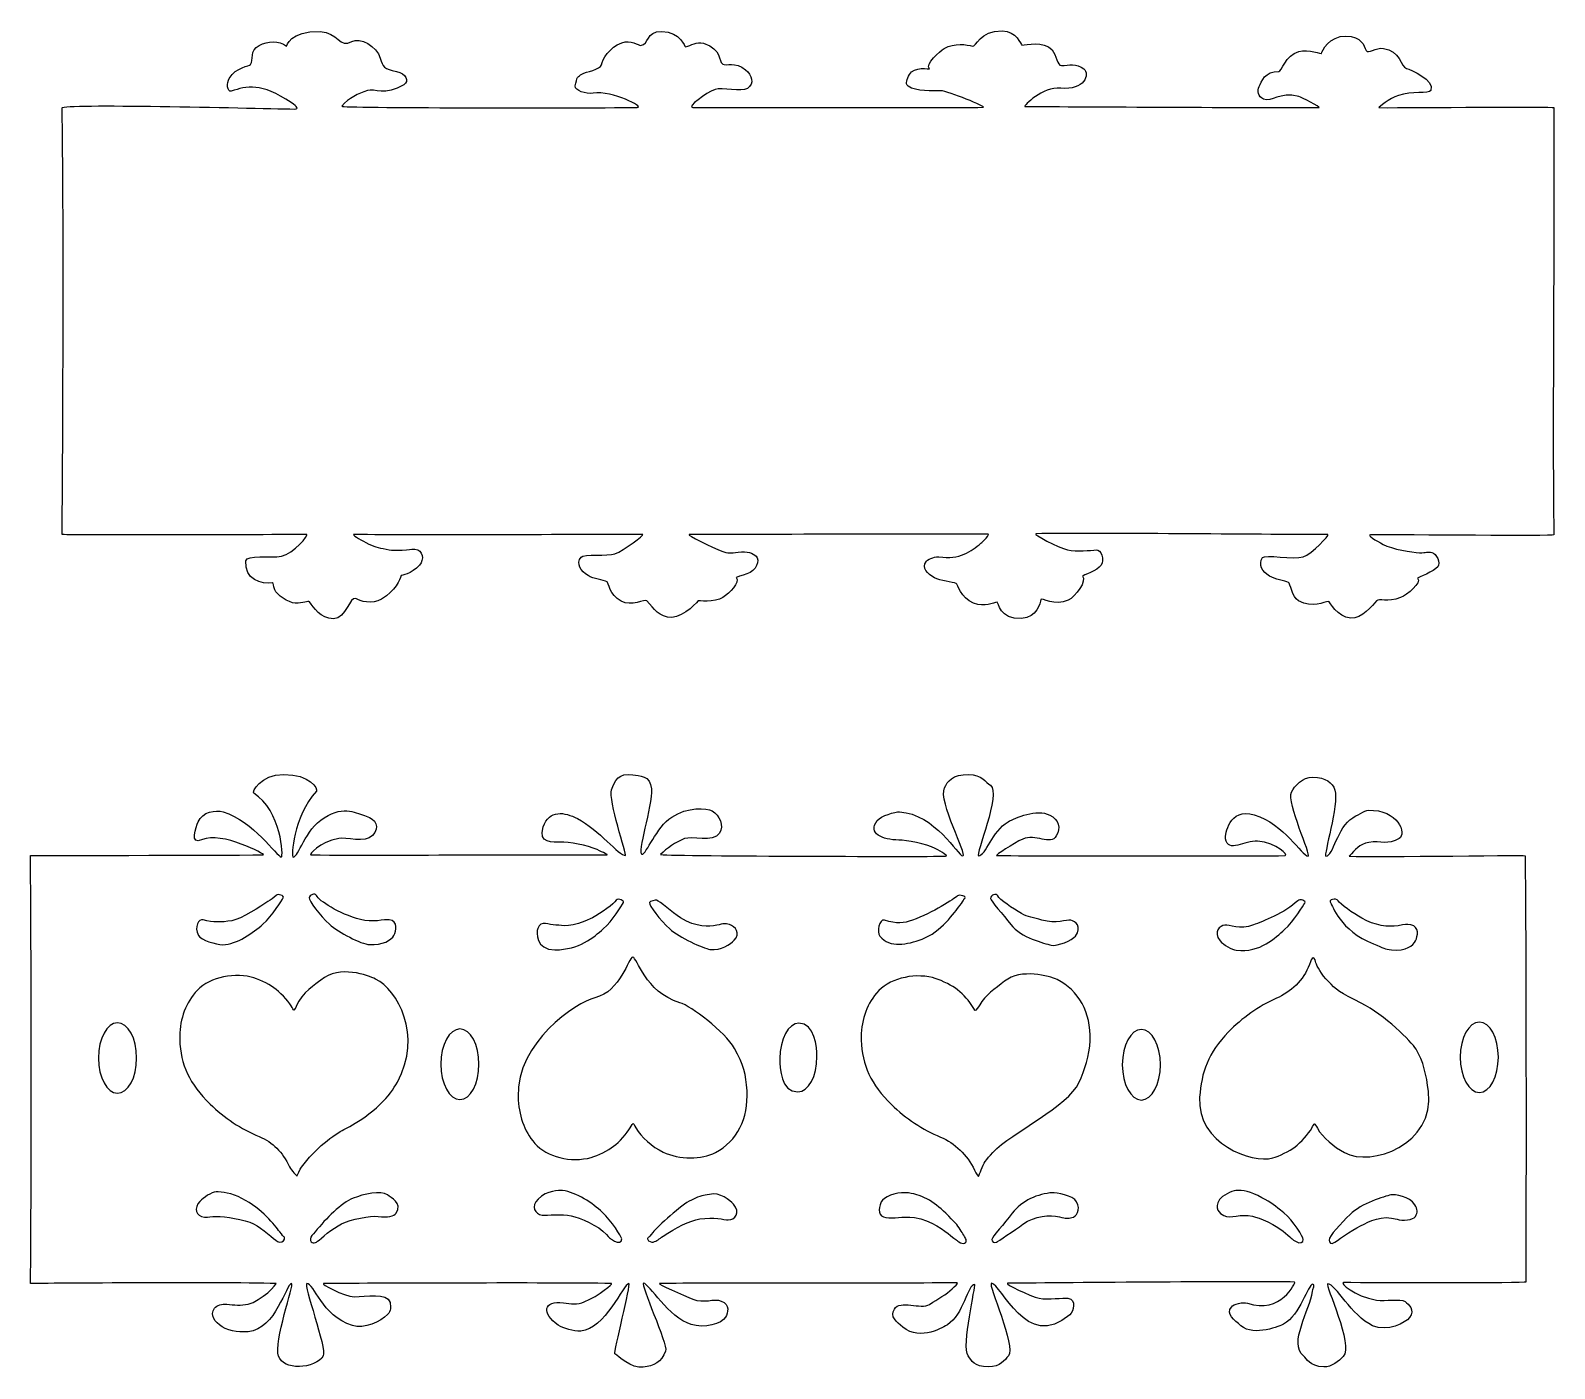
# Model space of a CAD drawing. Header units: centimetres. Extents: x -9.8 to 8.5, y -6.3 to 9.8.
import ezdxf

# ---------------------------------------------------------------- set-up
doc = ezdxf.new("R2010")
doc.units = ezdxf.units.CM
doc.header["$MEASUREMENT"] = 0
doc.layers.add('Layer 1', color=7, linetype='Continuous')

msp = doc.modelspace()

# ---------------------------------------------------------------- linework, layer by layer
at = {"layer": 'Layer 1', "color": 9}
msp.add_open_spline([(-6.35025, 9.77381), (-6.71611, 9.78677), (-6.7534, 9.59546), (-6.7556, 9.5972), (-6.7556, 9.5972), (-6.84745, 9.66997), (-6.97872, 9.65999), (-7.0839, 9.60706), (-7.0839, 9.60706), (-7.20765, 9.54479), (-7.14509, 9.43201), (-7.1875, 9.37593), (-7.1875, 9.37593), (-7.20235, 9.35629), (-7.36202, 9.34884), (-7.4446, 9.21009), (-7.4446, 9.21009), (-7.47556, 9.15807), (-7.47362, 9.04104), (-7.42049, 9.05759), (-7.42049, 9.05759), (-7.23435, 9.11561), (-7.06079, 9.16226), (-6.69861, 8.91867), (-6.69861, 8.91867), (-6.62066, 8.86624), (-6.60754, 8.84039), (-6.65379, 8.84122), (-6.65379, 8.84122), (-7.24671, 8.85188), (-9.4581, 8.90827), (-9.45728, 8.85651), (-9.45728, 8.85651), (-9.4373, 7.59713), (-9.44524, 5.13268), (-9.45728, 3.71944), (-9.45728, 3.71944), (-9.45738, 3.70783), (-7.19331, 3.7144), (-6.50993, 3.71944), (-6.50993, 3.71944), (-6.48453, 3.71962), (-6.66787, 3.48495), (-6.81382, 3.45794), (-6.81382, 3.45794), (-6.94909, 3.43291), (-7.23521, 3.47502), (-7.24382, 3.40256), (-7.24382, 3.40256), (-7.2706, 3.17707), (-7.04932, 3.11684), (-6.92598, 3.13532), (-6.92598, 3.13532), (-6.90466, 3.13852), (-6.91544, 3.10114), (-6.89685, 3.05367), (-6.89685, 3.05367), (-6.87474, 2.99721), (-6.73469, 2.8945), (-6.64978, 2.89289), (-6.64978, 2.89289), (-6.55716, 2.89113), (-6.49012, 2.92044), (-6.4794, 2.9078), (-6.4794, 2.9078), (-6.4239, 2.8424), (-6.34771, 2.70334), (-6.19, 2.70403), (-6.19, 2.70403), (-6.03908, 2.7047), (-5.99036, 2.9805), (-5.92205, 2.94695), (-5.92205, 2.94695), (-5.86818, 2.92048), (-5.72783, 2.86796), (-5.60962, 2.94073), (-5.60962, 2.94073), (-5.44403, 3.04267), (-5.38741, 3.17349), (-5.37481, 3.22577), (-5.37481, 3.22577), (-5.37427, 3.22798), (-5.25215, 3.23768), (-5.15338, 3.35013), (-5.15338, 3.35013), (-5.09564, 3.41587), (-5.10869, 3.53488), (-5.20932, 3.54106), (-5.20932, 3.54106), (-5.26488, 3.54447), (-5.27437, 3.53221), (-5.36082, 3.53227), (-5.36082, 3.53227), (-5.44728, 3.53233), (-5.44566, 3.51872), (-5.55545, 3.54106), (-5.55545, 3.54106), (-5.66524, 3.5634), (-5.69073, 3.56727), (-5.79902, 3.62146), (-5.79902, 3.62146), (-5.87853, 3.66124), (-5.97722, 3.71995), (-5.9412, 3.71944), (-5.9412, 3.71944), (-5.15705, 3.70823), (-3.21101, 3.72036), (-2.46475, 3.71944), (-2.46475, 3.71944), (-2.44028, 3.71941), (-2.6906, 3.52394), (-2.80272, 3.48579), (-2.80272, 3.48579), (-2.88542, 3.45765), (-3.17777, 3.48447), (-3.20713, 3.44685), (-3.20713, 3.44685), (-3.27082, 3.36525), (-3.21096, 3.27794), (-3.12322, 3.22451), (-3.12322, 3.22451), (-3.0591, 3.18547), (-2.94112, 3.17008), (-2.89479, 3.14914), (-2.89479, 3.14914), (-2.87515, 3.14026), (-2.87019, 2.99331), (-2.72576, 2.91512), (-2.72576, 2.91512), (-2.60369, 2.84903), (-2.43744, 2.94481), (-2.41464, 2.92052), (-2.41464, 2.92052), (-2.32605, 2.82613), (-2.26966, 2.7208), (-2.11504, 2.72079), (-2.11504, 2.72079), (-1.97621, 2.72078), (-1.77439, 2.93362), (-1.80154, 2.92151), (-1.80154, 2.92151), (-1.80204, 2.92128), (-1.60081, 2.89965), (-1.50016, 2.96142), (-1.50016, 2.96142), (-1.421, 3.01), (-1.28651, 3.14568), (-1.34129, 3.19939), (-1.34129, 3.19939), (-1.34291, 3.20098), (-1.26697, 3.22817), (-1.21309, 3.24461), (-1.21309, 3.24461), (-1.09879, 3.27949), (-1.04629, 3.41158), (-1.10121, 3.45941), (-1.10121, 3.45941), (-1.13856, 3.49194), (-1.20097, 3.52272), (-1.31798, 3.50589), (-1.31798, 3.50589), (-1.40355, 3.49358), (-1.44168, 3.49329), (-1.5126, 3.51845), (-1.5126, 3.51845), (-1.61817, 3.5559), (-1.94952, 3.71907), (-1.90768, 3.71944), (-1.90768, 3.71944), (-1.7023, 3.72121), (1.17842, 3.72066), (1.6958, 3.72462), (1.6958, 3.72462), (1.72083, 3.72482), (1.63321, 3.63301), (1.60811, 3.61338), (1.60811, 3.61338), (1.48763, 3.51914), (1.35305, 3.40975), (1.10111, 3.45166), (1.10111, 3.45166), (1.07692, 3.45568), (0.97879, 3.43464), (0.95044, 3.39628), (0.95044, 3.39628), (0.88897, 3.31308), (0.96101, 3.24928), (1.05016, 3.19813), (1.05016, 3.19813), (1.1153, 3.16075), (1.26345, 3.14879), (1.31033, 3.12904), (1.31033, 3.12904), (1.3302, 3.12067), (1.35914, 2.95851), (1.51959, 2.89371), (1.51959, 2.89371), (1.66028, 2.83689), (1.75332, 2.90132), (1.80279, 2.90534), (1.80279, 2.90534), (1.81808, 2.90658), (1.82857, 2.68874), (2.09792, 2.70676), (2.09792, 2.70676), (2.28204, 2.71907), (2.3208, 2.89436), (2.32955, 2.93684), (2.32955, 2.93684), (2.33496, 2.96309), (2.50117, 2.85318), (2.65844, 2.9268), (2.65844, 2.9268), (2.74764, 2.96856), (2.88712, 3.16595), (2.83092, 3.21823), (2.83092, 3.21823), (2.82925, 3.21978), (3.01856, 3.29366), (3.05235, 3.34385), (3.05235, 3.34385), (3.10183, 3.41733), (3.05161, 3.54196), (2.99641, 3.53478), (2.99641, 3.53478), (2.92636, 3.52567), (2.76007, 3.51244), (2.65028, 3.53478), (2.65028, 3.53478), (2.54049, 3.55712), (2.22448, 3.72779), (2.26835, 3.72845), (2.26835, 3.72845), (3.02202, 3.73972), (4.94192, 3.71873), (5.78419, 3.71698), (5.78419, 3.71698), (5.80881, 3.71693), (5.597, 3.48341), (5.4871, 3.44893), (5.4871, 3.44893), (5.38122, 3.4157), (5.02414, 3.48201), (4.9986, 3.44057), (4.9986, 3.44057), (4.94429, 3.35245), (4.99477, 3.27166), (5.08251, 3.21823), (5.08251, 3.21823), (5.14663, 3.17919), (5.26577, 3.1638), (5.3121, 3.14286), (5.3121, 3.14286), (5.33175, 3.13398), (5.35435, 2.96541), (5.43214, 2.92178), (5.43214, 2.92178), (5.60363, 2.82558), (5.74153, 2.91149), (5.79109, 2.91424), (5.79109, 2.91424), (5.80641, 2.91509), (5.89973, 2.72372), (6.06011, 2.71069), (6.06011, 2.71069), (6.19544, 2.6997), (6.32114, 2.86588), (6.37286, 2.92177), (6.37286, 2.92177), (6.40079, 2.95194), (6.50416, 2.9002), (6.66058, 2.95946), (6.66058, 2.95946), (6.74048, 2.98973), (6.92039, 3.1394), (6.86561, 3.19311), (6.86561, 3.19311), (6.86398, 3.1947), (7.07091, 3.28027), (7.10848, 3.32773), (7.10848, 3.32773), (7.14794, 3.37758), (7.09256, 3.49197), (7.03809, 3.50338), (7.03809, 3.50338), (6.98362, 3.51478), (6.97417, 3.49732), (6.88775, 3.49961), (6.88775, 3.49961), (6.80132, 3.5019), (6.55752, 3.54314), (6.45072, 3.6001), (6.45072, 3.6001), (6.36386, 3.64642), (6.25041, 3.71247), (6.29805, 3.71316), (6.29805, 3.71316), (6.72589, 3.71936), (8.50672, 3.6977), (8.50652, 3.71316), (8.50652, 3.71316), (8.48838, 5.08077), (8.51484, 7.4697), (8.50652, 8.85787), (8.50652, 8.85787), (8.50642, 8.87493), (6.86122, 8.85461), (6.39972, 8.85787), (6.39972, 8.85787), (6.39827, 8.85788), (6.52227, 8.96894), (6.63471, 9.00556), (6.63471, 9.00556), (6.79093, 9.05644), (7.00663, 9.02229), (7.02504, 9.06629), (7.02504, 9.06629), (7.0757, 9.18733), (6.78101, 9.31739), (6.73158, 9.32943), (6.73158, 9.32943), (6.66584, 9.34545), (6.65381, 9.54863), (6.45538, 9.57187), (6.45538, 9.57187), (6.36337, 9.58264), (6.26839, 9.50316), (6.24677, 9.54549), (6.24677, 9.54549), (6.2171, 9.60357), (6.20056, 9.71393), (6.00018, 9.71895), (6.00018, 9.71895), (5.80555, 9.72396), (5.70769, 9.53745), (5.70989, 9.5078), (5.70989, 9.5078), (5.71012, 9.50481), (5.55644, 9.56639), (5.43398, 9.53293), (5.43398, 9.53293), (5.27356, 9.48909), (5.22839, 9.28912), (5.19588, 9.29143), (5.19588, 9.29143), (5.02715, 9.30342), (4.98435, 9.16775), (4.95781, 9.11337), (4.95781, 9.11337), (4.93127, 9.059), (4.94546, 8.9906), (5.00835, 8.96153), (5.00835, 8.96153), (5.11722, 8.91122), (5.19189, 9.05727), (5.43533, 8.99227), (5.43533, 8.99227), (5.46659, 8.98393), (5.70033, 8.85784), (5.67986, 8.85787), (5.67986, 8.85787), (4.87832, 8.85905), (2.84103, 8.86663), (2.13698, 8.87317), (2.13698, 8.87317), (2.11602, 8.87336), (2.35085, 9.1159), (2.56836, 9.09239), (2.56836, 9.09239), (2.85254, 9.06168), (2.92556, 9.26046), (2.84561, 9.32495), (2.84561, 9.32495), (2.7588, 9.39496), (2.66562, 9.36733), (2.57765, 9.36373), (2.57765, 9.36373), (2.52182, 9.36144), (2.52228, 9.48906), (2.46329, 9.55439), (2.46329, 9.55439), (2.36104, 9.66765), (2.15149, 9.61315), (2.10192, 9.6107), (2.10192, 9.6107), (2.08659, 9.60994), (2.03698, 9.78328), (1.86349, 9.78382), (1.86349, 9.78382), (1.58721, 9.78469), (1.54921, 9.5867), (1.50625, 9.59825), (1.50625, 9.59825), (1.43751, 9.61672), (1.28761, 9.64266), (1.16326, 9.5705), (1.16326, 9.5705), (1.11247, 9.54102), (0.93278, 9.37719), (0.98722, 9.32315), (0.98722, 9.32315), (0.98884, 9.32155), (0.80237, 9.35949), (0.74701, 9.25733), (0.74701, 9.25733), (0.71816, 9.20411), (0.69194, 9.14748), (0.73069, 9.11664), (0.73069, 9.11664), (0.81972, 9.0458), (1.03806, 9.06407), (1.12447, 9.06126), (1.12447, 9.06126), (1.21088, 9.05845), (1.68432, 8.86177), (1.63724, 8.8617), (1.63724, 8.8617), (0.96639, 8.8606), (-1.10989, 8.86095), (-1.86274, 8.86039), (-1.86274, 8.86039), (-1.94035, 8.86033), (-1.70366, 9.03664), (-1.59261, 9.07766), (-1.59261, 9.07766), (-1.5107, 9.10792), (-1.27628, 9.0398), (-1.20469, 9.08897), (-1.20469, 9.08897), (-1.11942, 9.14754), (-1.14824, 9.25021), (-1.22603, 9.31312), (-1.22603, 9.31312), (-1.35469, 9.41718), (-1.45989, 9.35385), (-1.50212, 9.38221), (-1.50212, 9.38221), (-1.56073, 9.42158), (-1.50084, 9.55328), (-1.73299, 9.6324), (-1.73299, 9.6324), (-1.82067, 9.66228), (-1.87664, 9.60229), (-1.94935, 9.59052), (-1.94935, 9.59052), (-1.9645, 9.58807), (-2.00631, 9.76869), (-2.23561, 9.77521), (-2.23561, 9.77521), (-2.4359, 9.78077), (-2.37906, 9.61391), (-2.49293, 9.60736), (-2.49293, 9.60736), (-2.5092, 9.60642), (-2.61209, 9.67746), (-2.71806, 9.63995), (-2.71806, 9.63995), (-2.86851, 9.58671), (-2.95113, 9.43171), (-2.96338, 9.3734), (-2.96338, 9.3734), (-2.97564, 9.31508), (-3.14827, 9.29083), (-3.19683, 9.26233), (-3.19683, 9.26233), (-3.2454, 9.23383), (-3.26147, 9.22335), (-3.27705, 9.11965), (-3.27705, 9.11965), (-3.28604, 9.05982), (-3.14858, 9.02033), (-3.06296, 9.03231), (-3.06296, 9.03231), (-2.82855, 9.06513), (-2.43358, 8.86095), (-2.53275, 8.85992), (-2.53275, 8.85992), (-3.33293, 8.8516), (-6.10362, 8.85356), (-6.08793, 8.87387), (-6.08793, 8.87387), (-6.00794, 8.97736), (-5.89268, 9.0265), (-5.78032, 9.06398), (-5.78032, 9.06398), (-5.69745, 9.09161), (-5.56898, 8.99351), (-5.34283, 9.13447), (-5.34283, 9.13447), (-5.27431, 9.17717), (-5.31292, 9.26937), (-5.43143, 9.29319), (-5.43143, 9.29319), (-5.57956, 9.32296), (-5.59816, 9.35285), (-5.62576, 9.45253), (-5.62576, 9.45253), (-5.6657, 9.59674), (-5.87421, 9.71018), (-5.96945, 9.65258), (-5.96945, 9.65258), (-6.11344, 9.56549), (-6.13388, 9.76615), (-6.35025, 9.77381)], degree=3, knots=[0, 0, 0, 0, 0.00787402, 0.00787402, 0.00787402, 0.00787402, 0.01574803, 0.01574803, 0.01574803, 0.01574803, 0.02362205, 0.02362205, 0.02362205, 0.02362205, 0.03149606, 0.03149606, 0.03149606, 0.03149606, 0.03937008, 0.03937008, 0.03937008, 0.03937008, 0.04724409, 0.04724409, 0.04724409, 0.04724409, 0.05511811, 0.05511811, 0.05511811, 0.05511811, 0.06299213, 0.06299213, 0.06299213, 0.06299213, 0.07086614, 0.07086614, 0.07086614, 0.07086614, 0.07874016, 0.07874016, 0.07874016, 0.07874016, 0.08661417, 0.08661417, 0.08661417, 0.08661417, 0.09448819, 0.09448819, 0.09448819, 0.09448819, 0.1023622, 0.1023622, 0.1023622, 0.1023622, 0.11023622, 0.11023622, 0.11023622, 0.11023622, 0.11811024, 0.11811024, 0.11811024, 0.11811024, 0.12598425, 0.12598425, 0.12598425, 0.12598425, 0.13385827, 0.13385827, 0.13385827, 0.13385827, 0.14173228, 0.14173228, 0.14173228, 0.14173228, 0.1496063, 0.1496063, 0.1496063, 0.1496063, 0.15748031, 0.15748031, 0.15748031, 0.15748031, 0.16535433, 0.16535433, 0.16535433, 0.16535433, 0.17322835, 0.17322835, 0.17322835, 0.17322835, 0.18110236, 0.18110236, 0.18110236, 0.18110236, 0.18897638, 0.18897638, 0.18897638, 0.18897638, 0.19685039, 0.19685039, 0.19685039, 0.19685039, 0.20472441, 0.20472441, 0.20472441, 0.20472441, 0.21259843, 0.21259843, 0.21259843, 0.21259843, 0.22047244, 0.22047244, 0.22047244, 0.22047244, 0.22834646, 0.22834646, 0.22834646, 0.22834646, 0.23622047, 0.23622047, 0.23622047, 0.23622047, 0.24409449, 0.24409449, 0.24409449, 0.24409449, 0.2519685, 0.2519685, 0.2519685, 0.2519685, 0.25984252, 0.25984252, 0.25984252, 0.25984252, 0.26771654, 0.26771654, 0.26771654, 0.26771654, 0.27559055, 0.27559055, 0.27559055, 0.27559055, 0.28346457, 0.28346457, 0.28346457, 0.28346457, 0.29133858, 0.29133858, 0.29133858, 0.29133858, 0.2992126, 0.2992126, 0.2992126, 0.2992126, 0.30708661, 0.30708661, 0.30708661, 0.30708661, 0.31496063, 0.31496063, 0.31496063, 0.31496063, 0.32283465, 0.32283465, 0.32283465, 0.32283465, 0.33070866, 0.33070866, 0.33070866, 0.33070866, 0.33858268, 0.33858268, 0.33858268, 0.33858268, 0.34645669, 0.34645669, 0.34645669, 0.34645669, 0.35433071, 0.35433071, 0.35433071, 0.35433071, 0.36220472, 0.36220472, 0.36220472, 0.36220472, 0.37007874, 0.37007874, 0.37007874, 0.37007874, 0.37795276, 0.37795276, 0.37795276, 0.37795276, 0.38582677, 0.38582677, 0.38582677, 0.38582677, 0.39370079, 0.39370079, 0.39370079, 0.39370079, 0.4015748, 0.4015748, 0.4015748, 0.4015748, 0.40944882, 0.40944882, 0.40944882, 0.40944882, 0.41732283, 0.41732283, 0.41732283, 0.41732283, 0.42519685, 0.42519685, 0.42519685, 0.42519685, 0.43307087, 0.43307087, 0.43307087, 0.43307087, 0.44094488, 0.44094488, 0.44094488, 0.44094488, 0.4488189, 0.4488189, 0.4488189, 0.4488189, 0.45669291, 0.45669291, 0.45669291, 0.45669291, 0.46456693, 0.46456693, 0.46456693, 0.46456693, 0.47244094, 0.47244094, 0.47244094, 0.47244094, 0.48031496, 0.48031496, 0.48031496, 0.48031496, 0.48818898, 0.48818898, 0.48818898, 0.48818898, 0.49606299, 0.49606299, 0.49606299, 0.49606299, 0.50393701, 0.50393701, 0.50393701, 0.50393701, 0.51181102, 0.51181102, 0.51181102, 0.51181102, 0.51968504, 0.51968504, 0.51968504, 0.51968504, 0.52755906, 0.52755906, 0.52755906, 0.52755906, 0.53543307, 0.53543307, 0.53543307, 0.53543307, 0.54330709, 0.54330709, 0.54330709, 0.54330709, 0.5511811, 0.5511811, 0.5511811, 0.5511811, 0.55905512, 0.55905512, 0.55905512, 0.55905512, 0.56692913, 0.56692913, 0.56692913, 0.56692913, 0.57480315, 0.57480315, 0.57480315, 0.57480315, 0.58267717, 0.58267717, 0.58267717, 0.58267717, 0.59055118, 0.59055118, 0.59055118, 0.59055118, 0.5984252, 0.5984252, 0.5984252, 0.5984252, 0.60629921, 0.60629921, 0.60629921, 0.60629921, 0.61417323, 0.61417323, 0.61417323, 0.61417323, 0.62204724, 0.62204724, 0.62204724, 0.62204724, 0.62992126, 0.62992126, 0.62992126, 0.62992126, 0.63779528, 0.63779528, 0.63779528, 0.63779528, 0.64566929, 0.64566929, 0.64566929, 0.64566929, 0.65354331, 0.65354331, 0.65354331, 0.65354331, 0.66141732, 0.66141732, 0.66141732, 0.66141732, 0.66929134, 0.66929134, 0.66929134, 0.66929134, 0.67716535, 0.67716535, 0.67716535, 0.67716535, 0.68503937, 0.68503937, 0.68503937, 0.68503937, 0.69291339, 0.69291339, 0.69291339, 0.69291339, 0.7007874, 0.7007874, 0.7007874, 0.7007874, 0.70866142, 0.70866142, 0.70866142, 0.70866142, 0.71653543, 0.71653543, 0.71653543, 0.71653543, 0.72440945, 0.72440945, 0.72440945, 0.72440945, 0.73228346, 0.73228346, 0.73228346, 0.73228346, 0.74015748, 0.74015748, 0.74015748, 0.74015748, 0.7480315, 0.7480315, 0.7480315, 0.7480315, 0.75590551, 0.75590551, 0.75590551, 0.75590551, 0.76377953, 0.76377953, 0.76377953, 0.76377953, 0.77165354, 0.77165354, 0.77165354, 0.77165354, 0.77952756, 0.77952756, 0.77952756, 0.77952756, 0.78740157, 0.78740157, 0.78740157, 0.78740157, 0.79527559, 0.79527559, 0.79527559, 0.79527559, 0.80314961, 0.80314961, 0.80314961, 0.80314961, 0.81102362, 0.81102362, 0.81102362, 0.81102362, 0.81889764, 0.81889764, 0.81889764, 0.81889764, 0.82677165, 0.82677165, 0.82677165, 0.82677165, 0.83464567, 0.83464567, 0.83464567, 0.83464567, 0.84251969, 0.84251969, 0.84251969, 0.84251969, 0.8503937, 0.8503937, 0.8503937, 0.8503937, 0.85826772, 0.85826772, 0.85826772, 0.85826772, 0.86614173, 0.86614173, 0.86614173, 0.86614173, 0.87401575, 0.87401575, 0.87401575, 0.87401575, 0.88188976, 0.88188976, 0.88188976, 0.88188976, 0.88976378, 0.88976378, 0.88976378, 0.88976378, 0.8976378, 0.8976378, 0.8976378, 0.8976378, 0.90551181, 0.90551181, 0.90551181, 0.90551181, 0.91338583, 0.91338583, 0.91338583, 0.91338583, 0.92125984, 0.92125984, 0.92125984, 0.92125984, 0.92913386, 0.92913386, 0.92913386, 0.92913386, 0.93700787, 0.93700787, 0.93700787, 0.93700787, 0.94488189, 0.94488189, 0.94488189, 0.94488189, 0.95275591, 0.95275591, 0.95275591, 0.95275591, 0.96062992, 0.96062992, 0.96062992, 0.96062992, 0.96850394, 0.96850394, 0.96850394, 0.96850394, 0.97637795, 0.97637795, 0.97637795, 0.97637795, 0.98425197, 0.98425197, 0.98425197, 0.98425197, 1, 1, 1, 1], dxfattribs=at)
at = {"layer": 'Layer 1', "color": 12}
for points, knots in [([(-6.78726, 0.83063), (-7.07334, 0.83039), (-7.17351, 0.61949), (-7.14971, 0.60452), (-7.14971, 0.60452), (-6.81687, 0.39519), (-6.78939, -0.16877), (-6.81756, -0.16425), (-6.81756, -0.16425), (-6.87511, -0.15501), (-7.15323, 0.27144), (-7.51863, 0.37857), (-7.51863, 0.37857), (-7.60933, 0.40516), (-7.76751, 0.3821), (-7.81982, 0.25935), (-7.81982, 0.25935), (-7.84397, 0.20268), (-7.93039, -0.03065), (-7.76855, 0.04553), (-7.76855, 0.04553), (-7.54649, 0.15006), (-6.99034, -0.13826), (-7.03433, -0.13866), (-7.03433, -0.13866), (-7.60976, -0.14393), (-9.83833, -0.14537), (-9.83833, -0.14537), (-9.83833, -0.14537), (-9.82796, -1.54933), (-9.82447, -4.04738), (-9.83833, -5.29816), (-9.83833, -5.29816), (-9.83833, -5.29816), (-7.56502, -5.27929), (-6.88166, -5.29816), (-6.88166, -5.29816), (-6.85845, -5.2988), (-7.05945, -5.51032), (-7.2173, -5.54688), (-7.2173, -5.54688), (-7.30313, -5.56675), (-7.38975, -5.55659), (-7.47486, -5.54688), (-7.47486, -5.54688), (-7.53195, -5.54036), (-7.59457, -5.55896), (-7.6217, -5.59587), (-7.6217, -5.59587), (-7.68471, -5.68156), (-7.61493, -5.762), (-7.52963, -5.82072), (-7.52963, -5.82072), (-7.4411, -5.88166), (-7.27251, -5.88355), (-7.2173, -5.8785), (-7.2173, -5.8785), (-6.8816, -5.84783), (-6.75958, -5.29927), (-6.69403, -5.29816), (-6.69403, -5.29816), (-6.6556, -5.29751), (-6.91395, -6.00586), (-6.85086, -6.17263), (-6.85086, -6.17263), (-6.81817, -6.25905), (-6.72649, -6.29825), (-6.60013, -6.29806), (-6.60013, -6.29806), (-6.49394, -6.2979), (-6.34744, -6.23923), (-6.31335, -6.17119), (-6.31335, -6.17119), (-6.26712, -6.07888), (-6.55979, -5.30278), (-6.50988, -5.29885), (-6.50988, -5.29885), (-6.42223, -5.29196), (-6.33536, -5.68435), (-5.96123, -5.80567), (-5.96123, -5.80567), (-5.82179, -5.85088), (-5.62181, -5.75662), (-5.53768, -5.67123), (-5.53768, -5.67123), (-5.49591, -5.62883), (-5.49764, -5.57672), (-5.5088, -5.52803), (-5.5088, -5.52803), (-5.53789, -5.40109), (-5.80761, -5.46095), (-5.9356, -5.45701), (-5.9356, -5.45701), (-6.07247, -5.45279), (-6.35124, -5.29829), (-6.30944, -5.29816), (-6.30944, -5.29816), (-5.55093, -5.29571), (-3.66196, -5.28625), (-2.84045, -5.29816), (-2.84045, -5.29816), (-2.81795, -5.29848), (-2.98695, -5.4437), (-3.16928, -5.52028), (-3.16928, -5.52028), (-3.2505, -5.55439), (-3.33434, -5.542), (-3.4192, -5.53055), (-3.4192, -5.53055), (-3.66092, -5.49791), (-3.68736, -5.66115), (-3.48213, -5.79936), (-3.48213, -5.79936), (-3.41979, -5.84135), (-3.29985, -5.87604), (-3.21175, -5.87096), (-3.21175, -5.87096), (-2.92835, -5.85491), (-2.68961, -5.29953), (-2.6337, -5.29816), (-2.6337, -5.29816), (-2.60018, -5.29733), (-2.81935, -6.12996), (-2.79938, -6.14494), (-2.79938, -6.14494), (-2.75859, -6.17554), (-2.60343, -6.32188), (-2.45867, -6.30559), (-2.45867, -6.30559), (-2.33637, -6.29183), (-2.23445, -6.24535), (-2.19031, -6.11159), (-2.19031, -6.11159), (-2.16153, -6.02436), (-2.50249, -5.29763), (-2.45539, -5.29578), (-2.45539, -5.29578), (-2.39107, -5.29325), (-2.15468, -5.71053), (-1.88084, -5.79308), (-1.88084, -5.79308), (-1.72574, -5.83984), (-1.51509, -5.78609), (-1.46828, -5.7039), (-1.46828, -5.7039), (-1.4381, -5.6509), (-1.41207, -5.55374), (-1.51956, -5.50919), (-1.51956, -5.50919), (-1.6069, -5.47299), (-1.73006, -5.54173), (-1.86187, -5.48762), (-1.86187, -5.48762), (-1.96966, -5.44337), (-2.30204, -5.29899), (-2.26193, -5.29816), (-2.26193, -5.29816), (-2.0251, -5.29322), (0.78551, -5.29567), (1.31942, -5.29081), (1.31942, -5.29081), (1.34232, -5.2906), (1.2864, -5.3383), (1.26286, -5.36086), (1.26286, -5.36086), (1.18873, -5.43187), (1.09332, -5.48232), (0.98814, -5.54933), (0.98814, -5.54933), (0.88153, -5.61726), (0.63386, -5.48955), (0.56463, -5.60597), (0.56463, -5.60597), (0.51027, -5.69739), (0.58724, -5.75844), (0.667, -5.82449), (0.667, -5.82449), (0.88182, -6.00236), (1.17509, -5.81159), (1.20403, -5.79434), (1.20403, -5.79434), (1.39638, -5.67967), (1.44843, -5.30294), (1.53269, -5.31224), (1.53269, -5.31224), (1.54997, -5.31415), (1.36866, -6.05826), (1.45459, -6.17119), (1.45459, -6.17119), (1.49554, -6.22499), (1.51825, -6.30112), (1.69671, -6.30092), (1.69671, -6.30092), (1.8487, -6.30075), (1.88885, -6.22427), (1.94022, -6.16811), (1.94022, -6.16811), (2.03322, -6.06645), (1.6861, -5.2945), (1.73318, -5.29578), (1.73318, -5.29578), (1.85159, -5.29899), (2.15574, -6.12649), (2.67816, -5.6741), (2.67816, -5.6741), (2.72427, -5.63422), (2.76222, -5.48987), (2.65582, -5.47511), (2.65582, -5.47511), (2.60047, -5.46743), (2.41987, -5.49764), (2.30969, -5.47511), (2.30969, -5.47511), (2.1995, -5.45258), (1.88363, -5.29673), (1.92542, -5.29634), (1.92542, -5.29634), (2.68861, -5.28922), (4.88364, -5.26958), (5.38472, -5.28037), (5.38472, -5.28037), (5.40602, -5.28084), (5.21616, -5.67376), (4.818, -5.53557), (4.818, -5.53557), (4.76369, -5.51672), (4.65103, -5.5459), (4.62295, -5.58205), (4.62295, -5.58205), (4.55764, -5.66613), (4.65941, -5.73887), (4.73744, -5.8069), (4.73744, -5.8069), (4.8951, -5.94435), (5.2233, -5.80456), (5.2527, -5.78806), (5.2527, -5.78806), (5.44804, -5.6784), (5.55041, -5.3098), (5.60233, -5.30569), (5.60233, -5.30569), (5.6406, -5.30266), (5.60186, -5.37088), (5.59883, -5.39614), (5.59883, -5.39614), (5.57315, -5.61033), (5.30559, -6.02056), (5.49394, -6.17119), (5.49394, -6.17119), (5.53377, -6.20303), (5.55847, -6.294), (5.73607, -6.30252), (5.73607, -6.30252), (5.83227, -6.30714), (5.91591, -6.23063), (5.97021, -6.17725), (5.97021, -6.17725), (6.10147, -6.04825), (5.74417, -5.30302), (5.7818, -5.30331), (5.7818, -5.30331), (5.88283, -5.30404), (6.0643, -5.68639), (6.32479, -5.80621), (6.32479, -5.80621), (6.49905, -5.88636), (6.7241, -5.77022), (6.76775, -5.70892), (6.76775, -5.70892), (6.836, -5.61306), (6.76065, -5.54936), (6.7153, -5.51673), (6.7153, -5.51673), (6.65681, -5.47464), (6.48026, -5.51616), (6.36917, -5.49772), (6.36917, -5.49772), (6.10111, -5.45324), (5.92625, -5.28613), (5.97293, -5.28699), (5.97293, -5.28699), (6.35464, -5.29397), (8.16864, -5.29395), (8.16872, -5.28166), (8.16872, -5.28166), (8.17214, -4.79696), (8.17547, -1.17092), (8.16014, -0.14869), (8.16014, -0.14869), (8.15998, -0.13763), (6.02233, -0.17142), (6.04244, -0.15194), (6.04244, -0.15194), (6.11625, -0.08044), (6.16214, -0.00816), (6.27892, 0.01184), (6.27892, 0.01184), (6.42639, 0.03709), (6.5051, -0.0267), (6.64502, 0.05849), (6.64502, 0.05849), (6.73587, 0.1138), (6.63501, 0.41448), (6.27128, 0.39851), (6.27128, 0.39851), (6.23696, 0.39698), (6.11491, 0.32657), (6.08598, 0.30932), (6.08598, 0.30932), (5.89362, 0.19465), (5.85536, -0.15567), (5.76227, -0.15278), (5.76227, -0.15278), (5.72603, -0.15166), (5.92096, 0.47009), (5.86921, 0.64221), (5.86921, 0.64221), (5.841, 0.73603), (5.76322, 0.79147), (5.6051, 0.79793), (5.6051, 0.79793), (5.48147, 0.80299), (5.38057, 0.68706), (5.34726, 0.61863), (5.34726, 0.61863), (5.28618, 0.49317), (5.59327, -0.15448), (5.5484, -0.15291), (5.5484, -0.15291), (5.46788, -0.15009), (5.26131, 0.23533), (4.8993, 0.34331), (4.8993, 0.34331), (4.59501, 0.43407), (4.5457, 0.10568), (4.55396, 0.05642), (4.55396, 0.05642), (4.58428, -0.12439), (4.78395, 0.03785), (4.93827, 0.02581), (4.93827, 0.02581), (5.18107, 0.00688), (5.30852, -0.14739), (5.27156, -0.1475), (5.27156, -0.1475), (4.42556, -0.14993), (2.65788, -0.14972), (1.79443, -0.14713), (1.79443, -0.14713), (1.77498, -0.14707), (2.00273, 0.00288), (2.11073, 0.05181), (2.11073, 0.05181), (2.26136, 0.12007), (2.44451, -0.02819), (2.51513, 0.0895), (2.51513, 0.0895), (2.57419, 0.18792), (2.54599, 0.28399), (2.4362, 0.34111), (2.4362, 0.34111), (2.28596, 0.41927), (2.01794, 0.31015), (1.93475, 0.26026), (1.93475, 0.26026), (1.74261, 0.14506), (1.66544, -0.14608), (1.57986, -0.14878), (1.57986, -0.14878), (1.53067, -0.15033), (1.8594, 0.6072), (1.72083, 0.69945), (1.72083, 0.69945), (1.66913, 0.73387), (1.61377, 0.82919), (1.46347, 0.82937), (1.46347, 0.82937), (1.25995, 0.82962), (1.20672, 0.74847), (1.16858, 0.66852), (1.16858, 0.66852), (1.09103, 0.50593), (1.45065, -0.14761), (1.38873, -0.14957), (1.38873, -0.14957), (1.33059, -0.15141), (1.05657, 0.35565), (0.62775, 0.37974), (0.62775, 0.37974), (0.57775, 0.38259), (0.40008, 0.33174), (0.35883, 0.276), (0.35883, 0.276), (0.23937, 0.1146), (0.4199, 0.04334), (0.62015, 0.04051), (0.62015, 0.04051), (0.70691, 0.03928), (0.95036, -0.00315), (1.05719, -0.06124), (1.05719, -0.06124), (1.14011, -0.10634), (1.22119, -0.15271), (1.18273, -0.15384), (1.18273, -0.15384), (0.91893, -0.16139), (-2.27011, -0.15236), (-2.25, -0.13288), (-2.25, -0.13288), (-2.17619, -0.06138), (-2.07317, 0.01665), (-1.96209, 0.05788), (-1.96209, 0.05788), (-1.8795, 0.08853), (-1.61741, 0.00971), (-1.5424, 0.12216), (-1.5424, 0.12216), (-1.48136, 0.21366), (-1.54108, 0.33854), (-1.63079, 0.39026), (-1.63079, 0.39026), (-1.69594, 0.42782), (-1.92533, 0.44149), (-2.11533, 0.31686), (-2.11533, 0.31686), (-2.30259, 0.19403), (-2.42071, -0.13087), (-2.4752, -0.13159), (-2.4752, -0.13159), (-2.54428, -0.1325), (-2.34714, 0.44858), (-2.36035, 0.65638), (-2.36035, 0.65638), (-2.37097, 0.82341), (-2.51316, 0.81106), (-2.58279, 0.82435), (-2.58279, 0.82435), (-2.75816, 0.85782), (-2.8005, 0.75377), (-2.84063, 0.64379), (-2.84063, 0.64379), (-2.88271, 0.52842), (-2.65523, -0.14366), (-2.67304, -0.14537), (-2.67304, -0.14537), (-2.7494, -0.15268), (-2.99509, 0.16694), (-3.25021, 0.29802), (-3.25021, 0.29802), (-3.41147, 0.38087), (-3.58946, 0.40812), (-3.66277, 0.19878), (-3.66277, 0.19878), (-3.73451, -0.00608), (-3.53976, 0.01544), (-3.45299, 0.01538), (-3.45299, 0.01538), (-3.36623, 0.01532), (-3.12348, -0.02041), (-3.01479, -0.07506), (-3.01479, -0.07506), (-2.94234, -0.11149), (-2.86511, -0.13906), (-2.90207, -0.13866), (-2.90207, -0.13866), (-3.73277, -0.12962), (-5.30252, -0.14683), (-6.46094, -0.13866), (-6.46094, -0.13866), (-6.49631, -0.13841), (-6.35638, 0.01423), (-6.12647, 0.05935), (-6.12647, 0.05935), (-6.04042, 0.07624), (-5.8086, 0.00206), (-5.71974, 0.09578), (-5.71974, 0.09578), (-5.62585, 0.1948), (-5.68243, 0.29768), (-5.794, 0.32729), (-5.794, 0.32729), (-5.91675, 0.35987), (-6.04684, 0.46605), (-6.30128, 0.30807), (-6.30128, 0.30807), (-6.53257, 0.16446), (-6.61074, -0.16553), (-6.67422, -0.1655), (-6.67422, -0.1655), (-6.70123, -0.16549), (-6.67684, 0.31213), (-6.39568, 0.62964), (-6.39568, 0.62964), (-6.36976, 0.65891), (-6.47549, 0.83089), (-6.78726, 0.83063)], [0, 0, 0, 0, 0.008, 0.008, 0.008, 0.008, 0.016, 0.016, 0.016, 0.016, 0.024, 0.024, 0.024, 0.024, 0.032, 0.032, 0.032, 0.032, 0.04, 0.04, 0.04, 0.04, 0.048, 0.048, 0.048, 0.048, 0.056, 0.056, 0.056, 0.056, 0.064, 0.064, 0.064, 0.064, 0.072, 0.072, 0.072, 0.072, 0.08, 0.08, 0.08, 0.08, 0.088, 0.088, 0.088, 0.088, 0.096, 0.096, 0.096, 0.096, 0.104, 0.104, 0.104, 0.104, 0.112, 0.112, 0.112, 0.112, 0.12, 0.12, 0.12, 0.12, 0.128, 0.128, 0.128, 0.128, 0.136, 0.136, 0.136, 0.136, 0.144, 0.144, 0.144, 0.144, 0.152, 0.152, 0.152, 0.152, 0.16, 0.16, 0.16, 0.16, 0.168, 0.168, 0.168, 0.168, 0.176, 0.176, 0.176, 0.176, 0.184, 0.184, 0.184, 0.184, 0.192, 0.192, 0.192, 0.192, 0.2, 0.2, 0.2, 0.2, 0.208, 0.208, 0.208, 0.208, 0.216, 0.216, 0.216, 0.216, 0.224, 0.224, 0.224, 0.224, 0.232, 0.232, 0.232, 0.232, 0.24, 0.24, 0.24, 0.24, 0.248, 0.248, 0.248, 0.248, 0.256, 0.256, 0.256, 0.256, 0.264, 0.264, 0.264, 0.264, 0.272, 0.272, 0.272, 0.272, 0.28, 0.28, 0.28, 0.28, 0.288, 0.288, 0.288, 0.288, 0.296, 0.296, 0.296, 0.296, 0.304, 0.304, 0.304, 0.304, 0.312, 0.312, 0.312, 0.312, 0.32, 0.32, 0.32, 0.32, 0.328, 0.328, 0.328, 0.328, 0.336, 0.336, 0.336, 0.336, 0.344, 0.344, 0.344, 0.344, 0.352, 0.352, 0.352, 0.352, 0.36, 0.36, 0.36, 0.36, 0.368, 0.368, 0.368, 0.368, 0.376, 0.376, 0.376, 0.376, 0.384, 0.384, 0.384, 0.384, 0.392, 0.392, 0.392, 0.392, 0.4, 0.4, 0.4, 0.4, 0.408, 0.408, 0.408, 0.408, 0.416, 0.416, 0.416, 0.416, 0.424, 0.424, 0.424, 0.424, 0.432, 0.432, 0.432, 0.432, 0.44, 0.44, 0.44, 0.44, 0.448, 0.448, 0.448, 0.448, 0.456, 0.456, 0.456, 0.456, 0.464, 0.464, 0.464, 0.464, 0.472, 0.472, 0.472, 0.472, 0.48, 0.48, 0.48, 0.48, 0.488, 0.488, 0.488, 0.488, 0.496, 0.496, 0.496, 0.496, 0.504, 0.504, 0.504, 0.504, 0.512, 0.512, 0.512, 0.512, 0.52, 0.52, 0.52, 0.52, 0.528, 0.528, 0.528, 0.528, 0.536, 0.536, 0.536, 0.536, 0.544, 0.544, 0.544, 0.544, 0.552, 0.552, 0.552, 0.552, 0.56, 0.56, 0.56, 0.56, 0.568, 0.568, 0.568, 0.568, 0.576, 0.576, 0.576, 0.576, 0.584, 0.584, 0.584, 0.584, 0.592, 0.592, 0.592, 0.592, 0.6, 0.6, 0.6, 0.6, 0.608, 0.608, 0.608, 0.608, 0.616, 0.616, 0.616, 0.616, 0.624, 0.624, 0.624, 0.624, 0.632, 0.632, 0.632, 0.632, 0.64, 0.64, 0.64, 0.64, 0.648, 0.648, 0.648, 0.648, 0.656, 0.656, 0.656, 0.656, 0.664, 0.664, 0.664, 0.664, 0.672, 0.672, 0.672, 0.672, 0.68, 0.68, 0.68, 0.68, 0.688, 0.688, 0.688, 0.688, 0.696, 0.696, 0.696, 0.696, 0.704, 0.704, 0.704, 0.704, 0.712, 0.712, 0.712, 0.712, 0.72, 0.72, 0.72, 0.72, 0.728, 0.728, 0.728, 0.728, 0.736, 0.736, 0.736, 0.736, 0.744, 0.744, 0.744, 0.744, 0.752, 0.752, 0.752, 0.752, 0.76, 0.76, 0.76, 0.76, 0.768, 0.768, 0.768, 0.768, 0.776, 0.776, 0.776, 0.776, 0.784, 0.784, 0.784, 0.784, 0.792, 0.792, 0.792, 0.792, 0.8, 0.8, 0.8, 0.8, 0.808, 0.808, 0.808, 0.808, 0.816, 0.816, 0.816, 0.816, 0.824, 0.824, 0.824, 0.824, 0.832, 0.832, 0.832, 0.832, 0.84, 0.84, 0.84, 0.84, 0.848, 0.848, 0.848, 0.848, 0.856, 0.856, 0.856, 0.856, 0.864, 0.864, 0.864, 0.864, 0.872, 0.872, 0.872, 0.872, 0.88, 0.88, 0.88, 0.88, 0.888, 0.888, 0.888, 0.888, 0.896, 0.896, 0.896, 0.896, 0.904, 0.904, 0.904, 0.904, 0.912, 0.912, 0.912, 0.912, 0.92, 0.92, 0.92, 0.92, 0.928, 0.928, 0.928, 0.928, 0.936, 0.936, 0.936, 0.936, 0.944, 0.944, 0.944, 0.944, 0.952, 0.952, 0.952, 0.952, 0.96, 0.96, 0.96, 0.96, 0.968, 0.968, 0.968, 0.968, 0.976, 0.976, 0.976, 0.976, 0.984, 0.984, 0.984, 0.984, 1, 1, 1, 1]), ([(-6.79425, -0.6554), (-6.80839, -0.68127), (-6.92527, -0.87099), (-7.03899, -0.97196), (-7.03899, -0.97196), (-7.15271, -1.07292), (-7.35375, -1.21921), (-7.52381, -1.21942), (-7.52381, -1.21942), (-7.60447, -1.21952), (-7.78605, -1.16192), (-7.81516, -1.10888), (-7.81516, -1.10888), (-7.87229, -1.00481), (-7.81151, -0.90368), (-7.75806, -0.9192), (-7.75806, -0.9192), (-7.63449, -0.95507), (-7.5421, -0.95109), (-7.41309, -0.93066), (-7.41309, -0.93066), (-7.30581, -0.91368), (-7.05278, -0.75125), (-6.97956, -0.70063), (-6.97956, -0.70063), (-6.94216, -0.67477), (-6.9149, -0.65961), (-6.8805, -0.62651), (-6.8805, -0.62651), (-6.85363, -0.60067), (-6.78043, -0.63012), (-6.79425, -0.6554)], [0, 0, 0, 0, 0.11111111, 0.11111111, 0.11111111, 0.11111111, 0.22222222, 0.22222222, 0.22222222, 0.22222222, 0.33333333, 0.33333333, 0.33333333, 0.33333333, 0.44444444, 0.44444444, 0.44444444, 0.44444444, 0.55555556, 0.55555556, 0.55555556, 0.55555556, 0.66666667, 0.66666667, 0.66666667, 0.66666667, 0.77777778, 0.77777778, 0.77777778, 0.77777778, 1, 1, 1, 1]), ([(-6.39568, -0.62651), (-6.36207, -0.6923), (-6.13055, -0.84467), (-5.86425, -0.91794), (-5.86425, -0.91794), (-5.72359, -0.95664), (-5.57336, -0.91238), (-5.51812, -0.9192), (-5.51812, -0.9192), (-5.40602, -0.93302), (-5.43564, -1.0545), (-5.46218, -1.10888), (-5.46218, -1.10888), (-5.48872, -1.16325), (-5.6007, -1.22676), (-5.75353, -1.21816), (-5.75353, -1.21816), (-5.86288, -1.21201), (-6.12463, -1.07292), (-6.23835, -0.97196), (-6.23835, -0.97196), (-6.35207, -0.87099), (-6.48612, -0.68458), (-6.48192, -0.6554), (-6.48192, -0.6554), (-6.47663, -0.61865), (-6.41278, -0.59305), (-6.39568, -0.62651)], [0, 0, 0, 0, 0.125, 0.125, 0.125, 0.125, 0.25, 0.25, 0.25, 0.25, 0.375, 0.375, 0.375, 0.375, 0.5, 0.5, 0.5, 0.5, 0.625, 0.625, 0.625, 0.625, 0.75, 0.75, 0.75, 0.75, 1, 1, 1, 1]), ([(-2.6978, -0.71319), (-2.71778, -0.74721), (-2.82765, -0.92878), (-2.94137, -1.02974), (-2.94137, -1.02974), (-3.05509, -1.1307), (-3.22979, -1.28284), (-3.52292, -1.28097), (-3.52292, -1.28097), (-3.75603, -1.27946), (-3.74817, -1.07095), (-3.73036, -1.02471), (-3.73036, -1.02471), (-3.68918, -0.91776), (-3.59655, -0.98458), (-3.5101, -0.98452), (-3.5101, -0.98452), (-3.42364, -0.98446), (-3.33581, -1.0252), (-3.07073, -0.89533), (-3.07073, -0.89533), (-2.96199, -0.84205), (-2.8143, -0.72344), (-2.78404, -0.6843), (-2.78404, -0.6843), (-2.75796, -0.65055), (-2.68661, -0.69412), (-2.6978, -0.71319)], [0, 0, 0, 0, 0.125, 0.125, 0.125, 0.125, 0.25, 0.25, 0.25, 0.25, 0.375, 0.375, 0.375, 0.375, 0.5, 0.5, 0.5, 0.5, 0.625, 0.625, 0.625, 0.625, 0.75, 0.75, 0.75, 0.75, 1, 1, 1, 1]), ([(-2.29923, -0.6843), (-2.25292, -0.69593), (-2.11545, -0.83343), (-2.01137, -0.89533), (-2.01137, -0.89533), (-1.81117, -1.01439), (-1.67468, -1.00608), (-1.572, -0.98452), (-1.572, -0.98452), (-1.4874, -0.96675), (-1.47508, -0.96006), (-1.42166, -0.97572), (-1.42166, -0.97572), (-1.35069, -0.99654), (-1.27855, -1.08525), (-1.36456, -1.16666), (-1.36456, -1.16666), (-1.4085, -1.20825), (-1.51813, -1.29527), (-1.65591, -1.27594), (-1.65591, -1.27594), (-1.7358, -1.26474), (-2.02701, -1.12944), (-2.14073, -1.02848), (-2.14073, -1.02848), (-2.25445, -0.92752), (-2.39252, -0.7418), (-2.38547, -0.71319), (-2.38547, -0.71319), (-2.38018, -0.69172), (-2.3108, -0.68139), (-2.29923, -0.6843)], [0, 0, 0, 0, 0.11111111, 0.11111111, 0.11111111, 0.11111111, 0.22222222, 0.22222222, 0.22222222, 0.22222222, 0.33333333, 0.33333333, 0.33333333, 0.33333333, 0.44444444, 0.44444444, 0.44444444, 0.44444444, 0.55555556, 0.55555556, 0.55555556, 0.55555556, 0.66666667, 0.66666667, 0.66666667, 0.66666667, 0.77777778, 0.77777778, 0.77777778, 0.77777778, 1, 1, 1, 1]), ([(1.41264, -0.66168), (1.39166, -0.68239), (1.41425, -0.66802), (1.3532, -0.7471), (1.3532, -0.7471), (1.29216, -0.82619), (1.12225, -1.07152), (0.89869, -1.15159), (0.89869, -1.15159), (0.71343, -1.21794), (0.51442, -1.26684), (0.39056, -1.11516), (0.39056, -1.11516), (0.3523, -1.06829), (0.37819, -0.9047), (0.44767, -0.92548), (0.44767, -0.92548), (0.59384, -0.96917), (0.68102, -0.96226), (0.78182, -0.92548), (0.78182, -0.92548), (1.023, -0.83748), (1.28944, -0.66439), (1.32523, -0.63279), (1.32523, -0.63279), (1.35303, -0.60826), (1.43438, -0.64022), (1.41264, -0.66168)], [0, 0, 0, 0, 0.125, 0.125, 0.125, 0.125, 0.25, 0.25, 0.25, 0.25, 0.375, 0.375, 0.375, 0.375, 0.5, 0.5, 0.5, 0.5, 0.625, 0.625, 0.625, 0.625, 0.75, 0.75, 0.75, 0.75, 1, 1, 1, 1]), ([(1.81005, -0.63279), (1.83072, -0.67583), (1.99162, -0.78371), (2.09674, -0.84383), (2.09674, -0.84383), (2.1726, -0.8872), (2.23818, -0.89455), (2.34264, -0.92422), (2.34264, -0.92422), (2.51726, -0.97381), (2.63402, -0.91548), (2.68877, -0.92548), (2.68877, -0.92548), (2.74353, -0.93548), (2.83072, -1.00132), (2.74471, -1.11516), (2.74471, -1.11516), (2.70824, -1.16343), (2.53168, -1.24377), (2.45336, -1.22444), (2.45336, -1.22444), (2.37504, -1.20512), (2.08767, -1.13326), (1.96854, -0.97824), (1.96854, -0.97824), (1.87588, -0.85765), (1.72389, -0.69116), (1.72381, -0.66168), (1.72381, -0.66168), (1.72369, -0.6186), (1.79307, -0.59745), (1.81005, -0.63279)], [0, 0, 0, 0, 0.11111111, 0.11111111, 0.11111111, 0.11111111, 0.22222222, 0.22222222, 0.22222222, 0.22222222, 0.33333333, 0.33333333, 0.33333333, 0.33333333, 0.44444444, 0.44444444, 0.44444444, 0.44444444, 0.55555556, 0.55555556, 0.55555556, 0.55555556, 0.66666667, 0.66666667, 0.66666667, 0.66666667, 0.77777778, 0.77777778, 0.77777778, 0.77777778, 1, 1, 1, 1]), ([(5.50793, -0.71947), (5.49146, -0.74391), (5.37808, -0.93506), (5.26435, -1.03602), (5.26435, -1.03602), (5.15064, -1.13698), (4.97524, -1.3174), (4.68281, -1.28725), (4.68281, -1.28725), (4.63319, -1.28213), (4.52607, -1.22012), (4.48818, -1.17294), (4.48818, -1.17294), (4.39677, -1.0591), (4.48937, -0.99326), (4.54412, -0.98326), (4.54412, -0.98326), (4.59888, -0.97326), (4.72641, -1.04759), (4.89025, -0.982), (4.89025, -0.982), (4.99427, -0.94037), (5.27259, -0.83637), (5.42285, -0.69058), (5.42285, -0.69058), (5.44787, -0.6663), (5.52967, -0.68719), (5.50793, -0.71947)], [0, 0, 0, 0, 0.125, 0.125, 0.125, 0.125, 0.25, 0.25, 0.25, 0.25, 0.375, 0.375, 0.375, 0.375, 0.5, 0.5, 0.5, 0.5, 0.625, 0.625, 0.625, 0.625, 0.75, 0.75, 0.75, 0.75, 1, 1, 1, 1]), ([(5.90767, -0.69058), (5.93321, -0.73091), (6.08834, -0.84309), (6.19436, -0.90161), (6.19436, -0.90161), (6.35131, -0.98824), (6.50943, -1.01236), (6.63372, -0.9908), (6.63372, -0.9908), (6.7189, -0.97602), (6.72895, -0.9742), (6.78406, -0.982), (6.78406, -0.982), (6.89288, -0.99741), (6.86771, -1.11857), (6.84117, -1.17294), (6.84117, -1.17294), (6.81463, -1.22731), (6.73085, -1.30155), (6.54981, -1.28223), (6.54981, -1.28223), (6.4696, -1.27366), (6.46076, -1.25939), (6.33421, -1.20937), (6.33421, -1.20937), (5.93182, -1.05033), (5.83843, -0.74268), (5.82026, -0.71947), (5.82026, -0.71947), (5.7823, -0.67097), (5.88528, -0.65523), (5.90767, -0.69058)], [0, 0, 0, 0, 0.11111111, 0.11111111, 0.11111111, 0.11111111, 0.22222222, 0.22222222, 0.22222222, 0.22222222, 0.33333333, 0.33333333, 0.33333333, 0.33333333, 0.44444444, 0.44444444, 0.44444444, 0.44444444, 0.55555556, 0.55555556, 0.55555556, 0.55555556, 0.66666667, 0.66666667, 0.66666667, 0.66666667, 0.77777778, 0.77777778, 0.77777778, 0.77777778, 1, 1, 1, 1]), ([(-5.68244, -1.63269), (-5.42029, -1.76173), (-5.11192, -2.31052), (-5.42022, -2.87503), (-5.42022, -2.87503), (-5.50593, -3.03195), (-5.68056, -3.24857), (-6.06354, -3.44407), (-6.06354, -3.44407), (-6.17295, -3.49993), (-6.41573, -3.67455), (-6.57418, -3.8975), (-6.57418, -3.8975), (-6.59006, -3.91984), (-6.62579, -4.00122), (-6.62876, -4.00432), (-6.62876, -4.00432), (-6.63174, -4.00741), (-6.69522, -3.94017), (-6.71747, -3.89525), (-6.71747, -3.89525), (-6.80957, -3.70931), (-6.9132, -3.60088), (-7.08561, -3.52949), (-7.08561, -3.52949), (-7.30163, -3.44004), (-7.50665, -3.3036), (-7.67531, -3.13882), (-7.67531, -3.13882), (-7.92172, -2.8981), (-8.03339, -2.6613), (-8.04125, -2.36252), (-8.04125, -2.36252), (-8.047, -2.14444), (-7.98293, -1.94873), (-7.85595, -1.79599), (-7.85595, -1.79599), (-7.71666, -1.62844), (-7.42678, -1.54905), (-7.18117, -1.61008), (-7.18117, -1.61008), (-7.1015, -1.62988), (-6.97711, -1.68769), (-6.9073, -1.73695), (-6.9073, -1.73695), (-6.83935, -1.7849), (-6.73712, -1.89158), (-6.69986, -1.95553), (-6.69986, -1.95553), (-6.68334, -1.98386), (-6.66831, -2.00703), (-6.66606, -2.00703), (-6.66606, -2.00703), (-6.66381, -2.00703), (-6.64582, -1.98413), (-6.63343, -1.95301), (-6.63343, -1.95301), (-6.57256, -1.80018), (-6.39747, -1.68893), (-6.34352, -1.64515), (-6.34352, -1.64515), (-6.11264, -1.4578), (-5.76941, -1.58989), (-5.68244, -1.63269)], [0, 0, 0, 0, 0.05882353, 0.05882353, 0.05882353, 0.05882353, 0.11764706, 0.11764706, 0.11764706, 0.11764706, 0.17647059, 0.17647059, 0.17647059, 0.17647059, 0.23529412, 0.23529412, 0.23529412, 0.23529412, 0.29411765, 0.29411765, 0.29411765, 0.29411765, 0.35294118, 0.35294118, 0.35294118, 0.35294118, 0.41176471, 0.41176471, 0.41176471, 0.41176471, 0.47058824, 0.47058824, 0.47058824, 0.47058824, 0.52941176, 0.52941176, 0.52941176, 0.52941176, 0.58823529, 0.58823529, 0.58823529, 0.58823529, 0.64705882, 0.64705882, 0.64705882, 0.64705882, 0.70588235, 0.70588235, 0.70588235, 0.70588235, 0.76470588, 0.76470588, 0.76470588, 0.76470588, 0.82352941, 0.82352941, 0.82352941, 0.82352941, 0.88235294, 0.88235294, 0.88235294, 0.88235294, 1, 1, 1, 1]), ([(-2.58508, -1.37011), (-2.53095, -1.36981), (-2.44219, -1.78776), (-2.01836, -1.91784), (-2.01836, -1.91784), (-1.87959, -1.96043), (-1.48156, -2.26238), (-1.3599, -2.47055), (-1.3599, -2.47055), (-1.25242, -2.65445), (-1.22056, -2.78443), (-1.20956, -2.97804), (-1.20956, -2.97804), (-1.19049, -3.3135), (-1.32854, -3.58472), (-1.58715, -3.72042), (-1.58715, -3.72042), (-1.75873, -3.81046), (-2.02146, -3.80903), (-2.21998, -3.71666), (-2.21998, -3.71666), (-2.35164, -3.65539), (-2.48355, -3.53698), (-2.54746, -3.42397), (-2.54746, -3.42397), (-2.56396, -3.3948), (-2.57901, -3.3699), (-2.58126, -3.36996), (-2.58126, -3.36996), (-2.58351, -3.37002), (-2.59931, -3.39397), (-2.61506, -3.42272), (-2.61506, -3.42272), (-2.6506, -3.48759), (-2.74886, -3.59664), (-2.81551, -3.64631), (-2.81551, -3.64631), (-2.88398, -3.69734), (-3.0056, -3.75889), (-3.08472, -3.78072), (-3.08472, -3.78072), (-3.32861, -3.84802), (-3.6216, -3.77507), (-3.76533, -3.61114), (-3.76533, -3.61114), (-3.89634, -3.4617), (-3.95866, -3.26767), (-3.96578, -3.04964), (-3.96578, -3.04964), (-3.98753, -2.39395), (-3.2675, -1.91413), (-3.04043, -1.8588), (-3.04043, -1.8588), (-2.72944, -1.78302), (-2.63847, -1.3704), (-2.58508, -1.37011)], [0, 0, 0, 0, 0.06666667, 0.06666667, 0.06666667, 0.06666667, 0.13333333, 0.13333333, 0.13333333, 0.13333333, 0.2, 0.2, 0.2, 0.2, 0.26666667, 0.26666667, 0.26666667, 0.26666667, 0.33333333, 0.33333333, 0.33333333, 0.33333333, 0.4, 0.4, 0.4, 0.4, 0.46666667, 0.46666667, 0.46666667, 0.46666667, 0.53333333, 0.53333333, 0.53333333, 0.53333333, 0.6, 0.6, 0.6, 0.6, 0.66666667, 0.66666667, 0.66666667, 0.66666667, 0.73333333, 0.73333333, 0.73333333, 0.73333333, 0.8, 0.8, 0.8, 0.8, 0.86666667, 0.86666667, 0.86666667, 0.86666667, 1, 1, 1, 1]), ([(5.60815, -1.37895), (5.62895, -1.38007), (5.63651, -1.41886), (5.64227, -1.43856), (5.64227, -1.43856), (5.65265, -1.47406), (5.70658, -1.5764), (5.79112, -1.6641), (5.79112, -1.6641), (5.87996, -1.75625), (5.93356, -1.79995), (6.18737, -1.92412), (6.18737, -1.92412), (6.4676, -2.06123), (6.79323, -2.38837), (6.847, -2.47683), (6.847, -2.47683), (6.93572, -2.62282), (6.97287, -2.79181), (6.99617, -2.98432), (6.99617, -2.98432), (7.07471, -3.63334), (6.30437, -3.8964), (5.98692, -3.72294), (5.98692, -3.72294), (5.85948, -3.6533), (5.72335, -3.54326), (5.65943, -3.43025), (5.65943, -3.43025), (5.64293, -3.40108), (5.62672, -3.37618), (5.62447, -3.37624), (5.62447, -3.37624), (5.62222, -3.3763), (5.60642, -3.40025), (5.59067, -3.429), (5.59067, -3.429), (5.55513, -3.49387), (5.45803, -3.60292), (5.39139, -3.65259), (5.39139, -3.65259), (5.32291, -3.70362), (5.20012, -3.76517), (5.12101, -3.787), (5.12101, -3.787), (4.87712, -3.8543), (4.20337, -3.62006), (4.24112, -3.05592), (4.24112, -3.05592), (4.26107, -2.7577), (4.3462, -2.51903), (4.58608, -2.27208), (4.58608, -2.27208), (4.75028, -2.10304), (4.95174, -1.96003), (5.16529, -1.86508), (5.16529, -1.86508), (5.33573, -1.7893), (5.49267, -1.65163), (5.56387, -1.45683), (5.56387, -1.45683), (5.5795, -1.41406), (5.58778, -1.37786), (5.60815, -1.37895)], [0, 0, 0, 0, 0.05882353, 0.05882353, 0.05882353, 0.05882353, 0.11764706, 0.11764706, 0.11764706, 0.11764706, 0.17647059, 0.17647059, 0.17647059, 0.17647059, 0.23529412, 0.23529412, 0.23529412, 0.23529412, 0.29411765, 0.29411765, 0.29411765, 0.29411765, 0.35294118, 0.35294118, 0.35294118, 0.35294118, 0.41176471, 0.41176471, 0.41176471, 0.41176471, 0.47058824, 0.47058824, 0.47058824, 0.47058824, 0.52941176, 0.52941176, 0.52941176, 0.52941176, 0.58823529, 0.58823529, 0.58823529, 0.58823529, 0.64705882, 0.64705882, 0.64705882, 0.64705882, 0.70588235, 0.70588235, 0.70588235, 0.70588235, 0.76470588, 0.76470588, 0.76470588, 0.76470588, 0.82352941, 0.82352941, 0.82352941, 0.82352941, 0.88235294, 0.88235294, 0.88235294, 0.88235294, 1, 1, 1, 1]), ([(2.52445, -1.63897), (2.78661, -1.76801), (2.93195, -2.03548), (2.92186, -2.37131), (2.92186, -2.37131), (2.91604, -2.56513), (2.85868, -2.7184), (2.78667, -2.88131), (2.78667, -2.88131), (2.66336, -3.16028), (1.97867, -3.48006), (1.75178, -3.72042), (1.75178, -3.72042), (1.6682, -3.80896), (1.63863, -3.84842), (1.60992, -3.93081), (1.60992, -3.93081), (1.6009, -3.95669), (1.5811, -4.0075), (1.57813, -4.0106), (1.57813, -4.0106), (1.57515, -4.01369), (1.55376, -3.97889), (1.53151, -3.93397), (1.53151, -3.93397), (1.43941, -3.74803), (1.29369, -3.60716), (1.12128, -3.53577), (1.12128, -3.53577), (0.90527, -3.44632), (0.69908, -3.30988), (0.53042, -3.14511), (0.53042, -3.14511), (0.28401, -2.90438), (0.17351, -2.66759), (0.16564, -2.3688), (0.16564, -2.3688), (0.1599, -2.15072), (0.2228, -1.95501), (0.34978, -1.80227), (0.34978, -1.80227), (0.48907, -1.63472), (0.78011, -1.55534), (1.02572, -1.61636), (1.02572, -1.61636), (1.10539, -1.63616), (1.22978, -1.69397), (1.29959, -1.74323), (1.29959, -1.74323), (1.36754, -1.79118), (1.45239, -1.87624), (1.48965, -1.94018), (1.48965, -1.94018), (1.50617, -1.96851), (1.53742, -2.01331), (1.53967, -2.01331), (1.53967, -2.01331), (1.54192, -2.01331), (1.57821, -1.97266), (1.59393, -1.94308), (1.59393, -1.94308), (1.65479, -1.82847), (1.77961, -1.74996), (1.89279, -1.65907), (1.89279, -1.65907), (2.08809, -1.50224), (2.43749, -1.59617), (2.52445, -1.63897)], [0, 0, 0, 0, 0.05555556, 0.05555556, 0.05555556, 0.05555556, 0.11111111, 0.11111111, 0.11111111, 0.11111111, 0.16666667, 0.16666667, 0.16666667, 0.16666667, 0.22222222, 0.22222222, 0.22222222, 0.22222222, 0.27777778, 0.27777778, 0.27777778, 0.27777778, 0.33333333, 0.33333333, 0.33333333, 0.33333333, 0.38888889, 0.38888889, 0.38888889, 0.38888889, 0.44444444, 0.44444444, 0.44444444, 0.44444444, 0.5, 0.5, 0.5, 0.5, 0.55555556, 0.55555556, 0.55555556, 0.55555556, 0.61111111, 0.61111111, 0.61111111, 0.61111111, 0.66666667, 0.66666667, 0.66666667, 0.66666667, 0.72222222, 0.72222222, 0.72222222, 0.72222222, 0.77777778, 0.77777778, 0.77777778, 0.77777778, 0.83333333, 0.83333333, 0.83333333, 0.83333333, 0.88888889, 0.88888889, 0.88888889, 0.88888889, 1, 1, 1, 1]), ([(-8.79062, -2.15902), (-8.66392, -2.15902), (-8.55987, -2.34942), (-8.55987, -2.5836), (-8.55987, -2.5836), (-8.55987, -2.81778), (-8.66392, -3.00693), (-8.79062, -3.00693), (-8.79062, -3.00693), (-8.91732, -3.00693), (-9.01904, -2.81779), (-9.01904, -2.5836), (-9.01904, -2.5836), (-9.01904, -2.34942), (-8.91732, -2.15902), (-8.79062, -2.15902)], [0, 0, 0, 0, 0.2, 0.2, 0.2, 0.2, 0.4, 0.4, 0.4, 0.4, 0.6, 0.6, 0.6, 0.6, 1, 1, 1, 1]), ([(-0.58373, -2.1653), (-0.39508, -2.1653), (-0.36696, -2.45308), (-0.36696, -2.56727), (-0.36696, -2.56727), (-0.36696, -2.80146), (-0.46985, -2.99185), (-0.59655, -2.99185), (-0.59655, -2.99185), (-0.80488, -2.99185), (-0.81331, -2.70637), (-0.81331, -2.58988), (-0.81331, -2.58988), (-0.81331, -2.3557), (-0.71042, -2.1653), (-0.58373, -2.1653)], [0, 0, 0, 0, 0.2, 0.2, 0.2, 0.2, 0.4, 0.4, 0.4, 0.4, 0.6, 0.6, 0.6, 0.6, 1, 1, 1, 1]), ([(7.61035, -2.15023), (7.73704, -2.15023), (7.83877, -2.33937), (7.83877, -2.57355), (7.83877, -2.57355), (7.83877, -2.80774), (7.73704, -2.99814), (7.61035, -2.99814), (7.61035, -2.99814), (7.48365, -2.99813), (7.37959, -2.80774), (7.37959, -2.57355), (7.37959, -2.57355), (7.37959, -2.33937), (7.48365, -2.15023), (7.61035, -2.15023)], [0, 0, 0, 0, 0.2, 0.2, 0.2, 0.2, 0.4, 0.4, 0.4, 0.4, 0.6, 0.6, 0.6, 0.6, 1, 1, 1, 1]), ([(-4.6662, -2.23439), (-4.5395, -2.23439), (-4.43777, -2.42353), (-4.43777, -2.65772), (-4.43777, -2.65772), (-4.43777, -2.8919), (-4.5395, -3.08355), (-4.6662, -3.08355), (-4.6662, -3.08355), (-4.79289, -3.08355), (-4.89695, -2.8919), (-4.89695, -2.65772), (-4.89695, -2.65772), (-4.89695, -2.42353), (-4.79289, -2.23439), (-4.6662, -2.23439)], [0, 0, 0, 0, 0.2, 0.2, 0.2, 0.2, 0.4, 0.4, 0.4, 0.4, 0.6, 0.6, 0.6, 0.6, 1, 1, 1, 1]), ([(3.53953, -2.24067), (3.66623, -2.24067), (3.76912, -2.42982), (3.76912, -2.664), (3.76912, -2.664), (3.76912, -2.89818), (3.66623, -3.08983), (3.53953, -3.08983), (3.53953, -3.08983), (3.41284, -3.08983), (3.30994, -2.89818), (3.30994, -2.664), (3.30994, -2.664), (3.30994, -2.42981), (3.41284, -2.24067), (3.53953, -2.24067)], [0, 0, 0, 0, 0.2, 0.2, 0.2, 0.2, 0.4, 0.4, 0.4, 0.4, 0.6, 0.6, 0.6, 0.6, 1, 1, 1, 1]), ([(-7.29189, -4.27313), (-7.04628, -4.39974), (-6.89842, -4.59727), (-6.83737, -4.67636), (-6.83737, -4.67636), (-6.77633, -4.75544), (-6.77501, -4.73385), (-6.7791, -4.76303), (-6.7791, -4.76303), (-6.78439, -4.80072), (-6.83214, -4.81105), (-6.86534, -4.79193), (-6.86534, -4.79193), (-6.90671, -4.76809), (-7.04374, -4.63382), (-7.15204, -4.57964), (-7.15204, -4.57964), (-7.26033, -4.52545), (-7.50495, -4.49051), (-7.5914, -4.49045), (-7.5914, -4.49045), (-7.67785, -4.49039), (-7.6875, -4.5046), (-7.74291, -4.49924), (-7.74291, -4.49924), (-7.84632, -4.48924), (-7.87404, -4.39097), (-7.79885, -4.30956), (-7.79885, -4.30956), (-7.75779, -4.26512), (-7.65401, -4.19838), (-7.60422, -4.19525), (-7.60422, -4.19525), (-7.5364, -4.19099), (-7.41284, -4.21079), (-7.29189, -4.27313)], [0, 0, 0, 0, 0.1, 0.1, 0.1, 0.1, 0.2, 0.2, 0.2, 0.2, 0.3, 0.3, 0.3, 0.3, 0.4, 0.4, 0.4, 0.4, 0.5, 0.5, 0.5, 0.5, 0.6, 0.6, 0.6, 0.6, 0.7, 0.7, 0.7, 0.7, 0.8, 0.8, 0.8, 0.8, 1, 1, 1, 1]), ([(-5.54026, -4.23294), (-5.49527, -4.26678), (-5.35518, -4.32709), (-5.43421, -4.45025), (-5.43421, -4.45025), (-5.46096, -4.49195), (-5.53442, -4.50661), (-5.65331, -4.49045), (-5.65331, -4.49045), (-5.73897, -4.47881), (-5.98438, -4.52545), (-6.09267, -4.57964), (-6.09267, -4.57964), (-6.20097, -4.63382), (-6.34474, -4.75908), (-6.38053, -4.79067), (-6.38053, -4.79067), (-6.40832, -4.8152), (-6.46689, -4.82649), (-6.46677, -4.76178), (-6.46677, -4.76178), (-6.46672, -4.7323), (-6.43804, -4.71369), (-6.4085, -4.67636), (-6.4085, -4.67636), (-6.2815, -4.51589), (-6.09572, -4.3282), (-5.95282, -4.27188), (-5.95282, -4.27188), (-5.82622, -4.22198), (-5.62126, -4.172), (-5.54026, -4.23294)], [0, 0, 0, 0, 0.11111111, 0.11111111, 0.11111111, 0.11111111, 0.22222222, 0.22222222, 0.22222222, 0.22222222, 0.33333333, 0.33333333, 0.33333333, 0.33333333, 0.44444444, 0.44444444, 0.44444444, 0.44444444, 0.55555556, 0.55555556, 0.55555556, 0.55555556, 0.66666667, 0.66666667, 0.66666667, 0.66666667, 0.77777778, 0.77777778, 0.77777778, 0.77777778, 1, 1, 1, 1]), ([(-3.43085, -4.18018), (-3.26658, -4.1961), (-3.064, -4.33635), (-2.95303, -4.4402), (-2.95303, -4.4402), (-2.84206, -4.54405), (-2.72099, -4.73249), (-2.71761, -4.76178), (-2.71761, -4.76178), (-2.71266, -4.80472), (-2.76533, -4.81299), (-2.80385, -4.78816), (-2.80385, -4.78816), (-2.84397, -4.7623), (-2.84097, -4.77633), (-2.90058, -4.71028), (-2.90058, -4.71028), (-3.00339, -4.59636), (-3.21914, -4.50807), (-3.32829, -4.48291), (-3.32829, -4.48291), (-3.43744, -4.45776), (-3.61919, -4.48094), (-3.67442, -4.47412), (-3.67442, -4.47412), (-3.76674, -4.46271), (-3.81174, -4.36875), (-3.7257, -4.28193), (-3.7257, -4.28193), (-3.62013, -4.17539), (-3.47098, -4.17629), (-3.43085, -4.18018)], [0, 0, 0, 0, 0.11111111, 0.11111111, 0.11111111, 0.11111111, 0.22222222, 0.22222222, 0.22222222, 0.22222222, 0.33333333, 0.33333333, 0.33333333, 0.33333333, 0.44444444, 0.44444444, 0.44444444, 0.44444444, 0.55555556, 0.55555556, 0.55555556, 0.55555556, 0.66666667, 0.66666667, 0.66666667, 0.66666667, 0.77777778, 0.77777778, 0.77777778, 0.77777778, 1, 1, 1, 1]), ([(-1.37272, -4.34348), (-1.28277, -4.44717), (-1.35785, -4.53412), (-1.43448, -4.5319), (-1.43448, -4.5319), (-1.49013, -4.53029), (-1.60316, -4.49736), (-1.77945, -4.52185), (-1.77945, -4.52185), (-1.89378, -4.53774), (-2.07049, -4.62836), (-2.21998, -4.72786), (-2.21998, -4.72786), (-2.26956, -4.76086), (-2.29406, -4.78903), (-2.34066, -4.79946), (-2.34066, -4.79946), (-2.35231, -4.80207), (-2.40057, -4.79216), (-2.40528, -4.77057), (-2.40528, -4.77057), (-2.41156, -4.74178), (-2.40783, -4.76264), (-2.34468, -4.68515), (-2.34468, -4.68515), (-2.28153, -4.60767), (-2.00256, -4.35182), (-1.87967, -4.29323), (-1.87967, -4.29323), (-1.75679, -4.23464), (-1.74019, -4.24426), (-1.66174, -4.2254), (-1.66174, -4.2254), (-1.53584, -4.19512), (-1.41235, -4.29779), (-1.37272, -4.34348)], [0, 0, 0, 0, 0.1, 0.1, 0.1, 0.1, 0.2, 0.2, 0.2, 0.2, 0.3, 0.3, 0.3, 0.3, 0.4, 0.4, 0.4, 0.4, 0.5, 0.5, 0.5, 0.5, 0.6, 0.6, 0.6, 0.6, 0.7, 0.7, 0.7, 0.7, 0.8, 0.8, 0.8, 0.8, 1, 1, 1, 1]), ([(0.69824, -4.2053), (0.8886, -4.21904), (1.03689, -4.30855), (1.18305, -4.45276), (1.18305, -4.45276), (1.2913, -4.55957), (1.32147, -4.59111), (1.35871, -4.6502), (1.35871, -4.6502), (1.38948, -4.69905), (1.41693, -4.74239), (1.42779, -4.76932), (1.42779, -4.76932), (1.44392, -4.80929), (1.39097, -4.83355), (1.34155, -4.79821), (1.34155, -4.79821), (1.30272, -4.77043), (1.31429, -4.7742), (1.24249, -4.72158), (1.24249, -4.72158), (1.17068, -4.66896), (1.01394, -4.53105), (0.80895, -4.50552), (0.80895, -4.50552), (0.65095, -4.48585), (0.56141, -4.52231), (0.46282, -4.50552), (0.46282, -4.50552), (0.371, -4.48989), (0.36412, -4.40806), (0.40688, -4.31584), (0.40688, -4.31584), (0.43233, -4.26095), (0.57799, -4.19662), (0.69824, -4.2053)], [0, 0, 0, 0, 0.1, 0.1, 0.1, 0.1, 0.2, 0.2, 0.2, 0.2, 0.3, 0.3, 0.3, 0.3, 0.4, 0.4, 0.4, 0.4, 0.5, 0.5, 0.5, 0.5, 0.6, 0.6, 0.6, 0.6, 0.7, 0.7, 0.7, 0.7, 0.8, 0.8, 0.8, 0.8, 1, 1, 1, 1]), ([(2.75987, -4.31459), (2.81195, -4.41427), (2.75868, -4.49552), (2.70393, -4.50552), (2.70393, -4.50552), (2.64917, -4.51552), (2.63653, -4.51672), (2.55242, -4.49673), (2.55242, -4.49673), (2.43894, -4.46976), (2.2592, -4.47767), (2.11306, -4.58592), (2.11306, -4.58592), (2.01575, -4.658), (1.80323, -4.79567), (1.7949, -4.80072), (1.7949, -4.80072), (1.76297, -4.82006), (1.73884, -4.78952), (1.73896, -4.76806), (1.73896, -4.76806), (1.73912, -4.73858), (1.89375, -4.57538), (1.9837, -4.45276), (1.9837, -4.45276), (2.09742, -4.29774), (2.29829, -4.21922), (2.46851, -4.2053), (2.46851, -4.2053), (2.50871, -4.20201), (2.71982, -4.23795), (2.75987, -4.31459)], [0, 0, 0, 0, 0.11111111, 0.11111111, 0.11111111, 0.11111111, 0.22222222, 0.22222222, 0.22222222, 0.22222222, 0.33333333, 0.33333333, 0.33333333, 0.33333333, 0.44444444, 0.44444444, 0.44444444, 0.44444444, 0.55555556, 0.55555556, 0.55555556, 0.55555556, 0.66666667, 0.66666667, 0.66666667, 0.66666667, 0.77777778, 0.77777778, 0.77777778, 0.77777778, 1, 1, 1, 1]), ([(4.98932, -4.2656), (5.11275, -4.33104), (5.1456, -4.35885), (5.25387, -4.44648), (5.25387, -4.44648), (5.372, -4.54211), (5.4896, -4.73858), (5.48928, -4.76806), (5.48928, -4.76806), (5.48882, -4.8083), (5.44851, -4.82197), (5.40187, -4.79444), (5.40187, -4.79444), (5.36077, -4.77017), (5.37024, -4.77721), (5.30514, -4.71656), (5.30514, -4.71656), (5.15098, -4.57291), (4.95706, -4.50975), (4.8786, -4.48919), (4.8786, -4.48919), (4.73703, -4.45211), (4.61397, -4.52154), (4.53247, -4.4804), (4.53247, -4.4804), (4.48279, -4.45532), (4.41149, -4.39324), (4.48003, -4.28821), (4.48003, -4.28821), (4.51311, -4.23751), (4.62739, -4.18568), (4.67698, -4.18018), (4.67698, -4.18018), (4.75843, -4.17114), (4.85308, -4.19337), (4.98932, -4.2656)], [0, 0, 0, 0, 0.1, 0.1, 0.1, 0.1, 0.2, 0.2, 0.2, 0.2, 0.3, 0.3, 0.3, 0.3, 0.4, 0.4, 0.4, 0.4, 0.5, 0.5, 0.5, 0.5, 0.6, 0.6, 0.6, 0.6, 0.7, 0.7, 0.7, 0.7, 0.8, 0.8, 0.8, 0.8, 1, 1, 1, 1]), ([(6.83301, -4.34976), (6.86517, -4.40877), (6.87165, -4.43649), (6.84, -4.4917), (6.84, -4.4917), (6.81536, -4.5347), (6.67985, -4.54416), (6.61974, -4.52562), (6.61974, -4.52562), (6.4294, -4.46693), (6.28892, -4.55212), (6.17921, -4.6035), (6.17921, -4.6035), (6.0695, -4.65489), (5.88002, -4.79466), (5.85406, -4.81077), (5.85406, -4.81077), (5.82922, -4.82618), (5.80318, -4.8096), (5.80045, -4.77685), (5.80045, -4.77685), (5.79622, -4.72622), (5.94686, -4.57409), (6.05334, -4.46658), (6.05334, -4.46658), (6.18361, -4.33505), (6.46635, -4.24898), (6.54515, -4.23168), (6.54515, -4.23168), (6.58455, -4.22303), (6.77819, -4.24915), (6.83301, -4.34976)], [0, 0, 0, 0, 0.11111111, 0.11111111, 0.11111111, 0.11111111, 0.22222222, 0.22222222, 0.22222222, 0.22222222, 0.33333333, 0.33333333, 0.33333333, 0.33333333, 0.44444444, 0.44444444, 0.44444444, 0.44444444, 0.55555556, 0.55555556, 0.55555556, 0.55555556, 0.66666667, 0.66666667, 0.66666667, 0.66666667, 0.77777778, 0.77777778, 0.77777778, 0.77777778, 1, 1, 1, 1])]:
    msp.add_open_spline(points, degree=3, knots=knots, dxfattribs=at)

doc.saveas('drawing.dxf')
